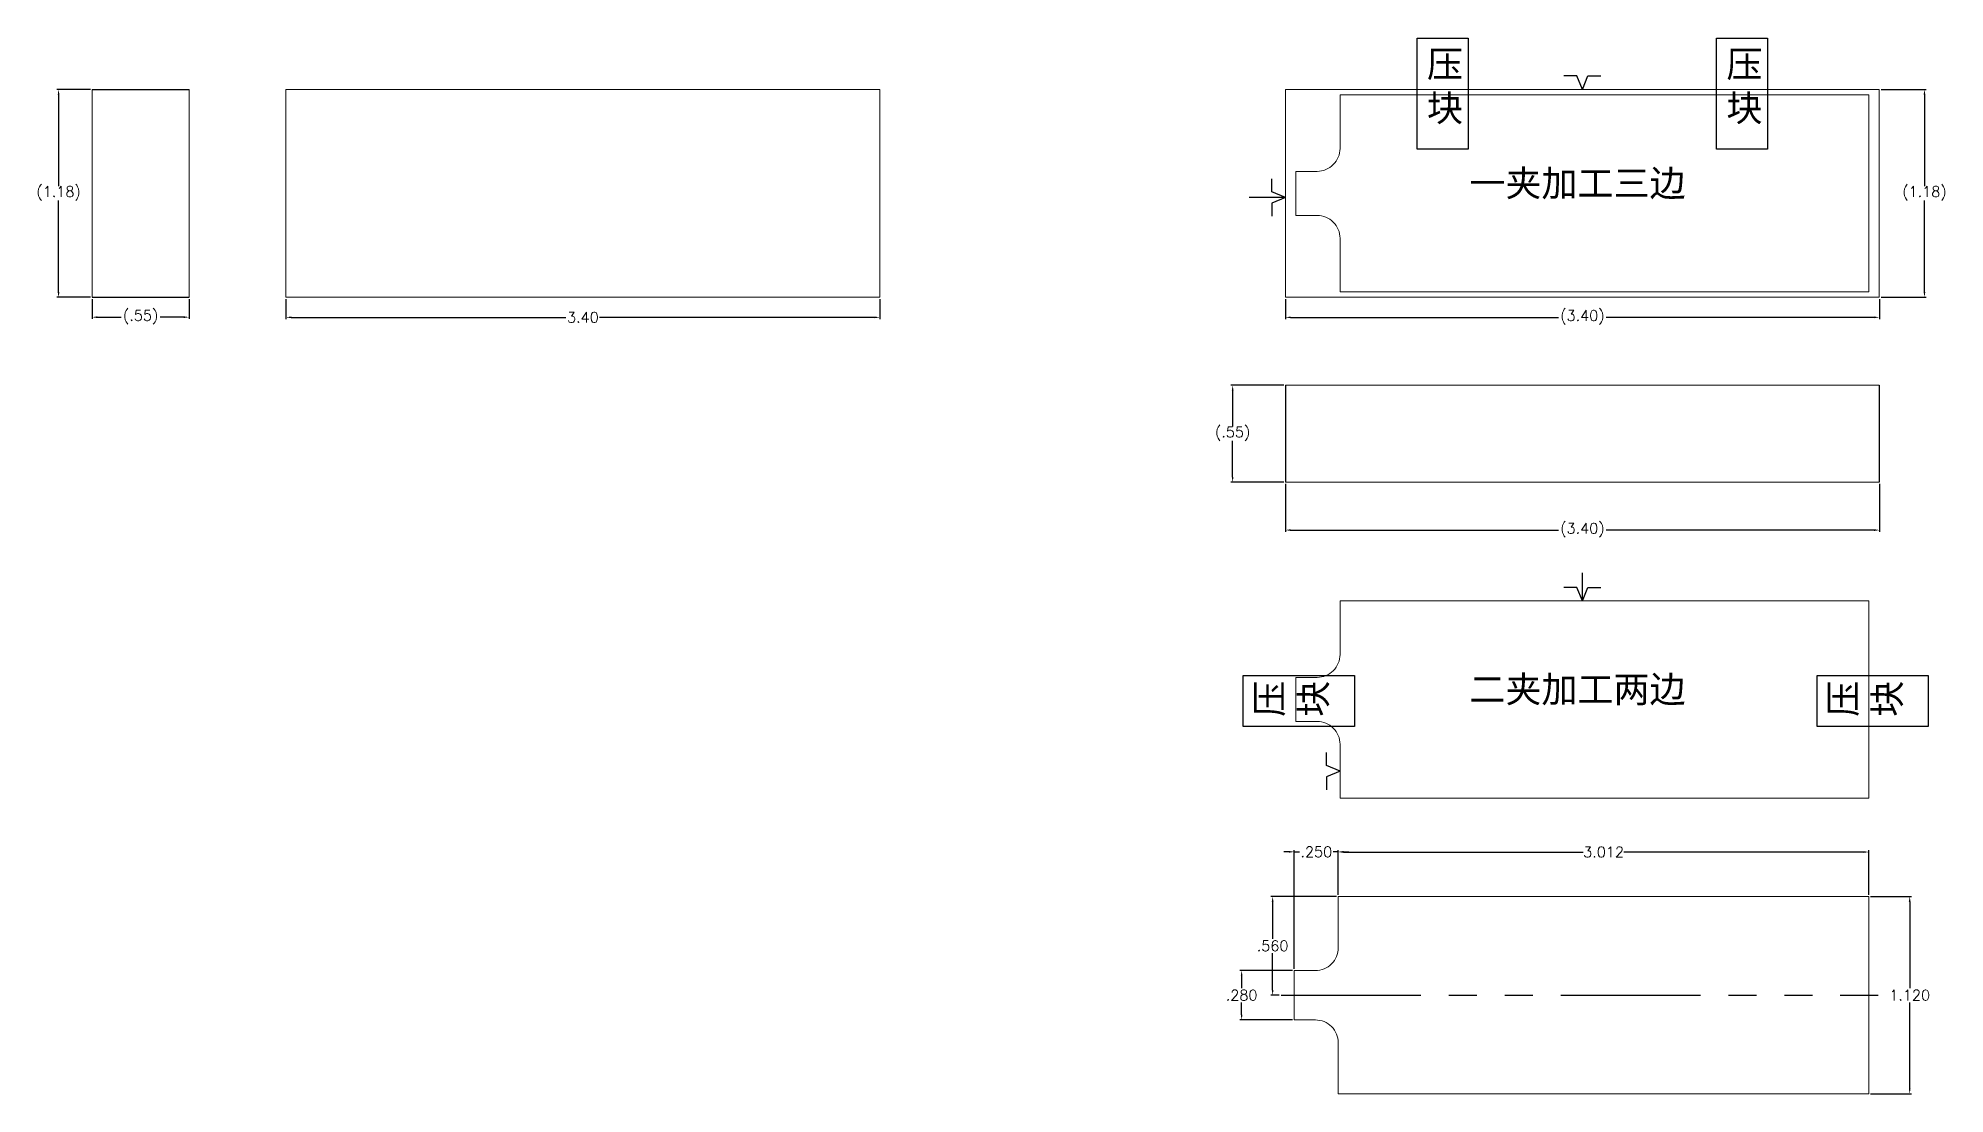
# Model space of a CAD drawing. Header units: millimetres. Extents: x 255.7 to 267.4, y 275.1 to 301.1.
# Drawn here: x 255.74 to 266.56, y 295.1 to 301.1 of the extents above; entities that cross this region are included whole.
import ezdxf

# ---------------------------------------------------------------- set-up
doc = ezdxf.new("R2010")
doc.units = ezdxf.units.MM
doc.linetypes.add('PHANTOM2', pattern=[31.75, 15.875, -3.175, 3.175, -3.175, 3.175, -3.175])
doc.styles.get("Standard").update_dxf_attribs({"font": 'txt_____.ttf'})
doc.dimstyles.new('ISO-25', dxfattribs={"dimtxt": 0.06, "dimasz": 0.03, "dimexe": 0.01, "dimexo": 0.01, "dimgap": 0.01, "dimtad": 0, "dimtih": 1, "dimtoh": 1, "dimdec": 3, "dimzin": 4, "dimdsep": 46, "dimtxsty": 'Standard', "dimcen": 2.5, "dimadec": 0, "dimazin": 0, "dimtfac": 1, "dimtdec": 3, "dimtmove": 0, "dimatfit": 3, "dimfxl": 1, "dimarcsym": 0})

msp = doc.modelspace()

# ---------------------------------------------------------------- texts
at = {"char_height": 0.15, "attachment_point": 1}
for s, insert in [('{\\fSimSun|b0|i0|c134|p2;\\C0;压\\P块}', (263.6242, 301.0263)), ('{\\fSimSun|b0|i0|c134|p2;\\C0;压\\P块}', (265.3245, 301.0263)), ('{\\fSimSun|b0|i0|c134|p2;\\C0;一夹加工三边}', (263.8651, 300.3498)), ('{\\fSimSun|b0|i0|c134|p2;\\C0;二夹加工两边}', (263.8651, 297.4763))]:
    msp.add_mtext(s, dxfattribs=dict(at, insert=insert))
at = {"char_height": 0.15, "attachment_point": 1, "rotation": 90}
for insert in [(262.6539, 297.2448), (265.9119, 297.2448)]:
    msp.add_mtext('{\\fSimSun|b0|i0|c134|p2;\\C0;压\\P块}', dxfattribs=dict(at, insert=insert))

# ---------------------------------------------------------------- blocks, each defined once
blk = doc.blocks.new('*D142')
at = {"color": 0, "lineweight": -2, "transparency": 16777216}
for p, q in [((262.821, 298.567), (262.821, 298.295)), ((266.193, 298.567), (266.193, 298.295)), ((262.851, 298.305), (264.371, 298.305)), ((266.163, 298.305), (264.642, 298.305))]:
    blk.add_line(p, q, dxfattribs=at)
at = {"color": 0, "transparency": 16777216}
for points in [[(262.851, 298.31), (262.851, 298.3), (262.821, 298.305)], [(266.163, 298.31), (266.163, 298.3), (266.193, 298.305)]]:
    blk.add_solid(points, dxfattribs=at)
at = {"layer": 'Defpoints', "color": 0, "transparency": 16777216}
for p in [(262.821, 298.577), (266.193, 298.577), (266.193, 298.305)]:
    blk.add_point(p, dxfattribs=at)
at = {"color": 0, "transparency": 16777216, "insert": (264.507, 298.305), "char_height": 0.06, "attachment_point": 5}
blk.add_mtext('{\\C0;(3.40)}', dxfattribs=at)
blk = doc.blocks.new('*D143')
at = {"color": 0, "lineweight": -2, "transparency": 16777216}
for p, q in [((262.811, 299.127), (262.511, 299.127)), ((262.521, 299.097), (262.521, 298.893)), ((262.521, 298.607), (262.521, 298.811)), ((262.811, 298.577), (262.511, 298.577))]:
    blk.add_line(p, q, dxfattribs=at)
at = {"color": 0, "transparency": 16777216}
for points in [[(262.516, 299.097), (262.526, 299.097), (262.521, 299.127)], [(262.516, 298.607), (262.526, 298.607), (262.521, 298.577)]]:
    blk.add_solid(points, dxfattribs=at)
at = {"layer": 'Defpoints', "color": 0, "transparency": 16777216}
for p in [(262.821, 299.127), (262.521, 298.577), (262.821, 298.577)]:
    blk.add_point(p, dxfattribs=at)
at = {"color": 0, "transparency": 16777216, "insert": (262.521, 298.852), "char_height": 0.06, "attachment_point": 5}
blk.add_mtext('{\\C0;(.55)}', dxfattribs=at)
blk = doc.blocks.new('*D144')
at = {"color": 0, "lineweight": -2, "transparency": 16777216}
for p, q in [((266.203, 300.807), (266.459, 300.807)), ((266.449, 300.777), (266.449, 300.258)), ((266.449, 299.657), (266.449, 300.176)), ((266.203, 299.627), (266.459, 299.627))]:
    blk.add_line(p, q, dxfattribs=at)
at = {"color": 0, "transparency": 16777216}
for points in [[(266.444, 300.777), (266.454, 300.777), (266.449, 300.807)], [(266.444, 299.657), (266.454, 299.657), (266.449, 299.627)]]:
    blk.add_solid(points, dxfattribs=at)
at = {"layer": 'Defpoints', "color": 0, "transparency": 16777216}
for p in [(266.193, 300.807), (266.193, 299.627), (266.449, 299.627)]:
    blk.add_point(p, dxfattribs=at)
at = {"color": 0, "transparency": 16777216, "insert": (266.449, 300.217), "char_height": 0.06, "attachment_point": 5}
blk.add_mtext('{\\C0;(1.18)}', dxfattribs=at)
blk = doc.blocks.new('*D145')
at = {"color": 0, "lineweight": -2, "transparency": 16777216}
for p, q in [((262.821, 299.617), (262.821, 299.503)), ((266.193, 299.617), (266.193, 299.503)), ((262.851, 299.513), (264.371, 299.513)), ((266.163, 299.513), (264.642, 299.513))]:
    blk.add_line(p, q, dxfattribs=at)
at = {"color": 0, "transparency": 16777216}
for points in [[(262.851, 299.518), (262.851, 299.508), (262.821, 299.513)], [(266.163, 299.518), (266.163, 299.508), (266.193, 299.513)]]:
    blk.add_solid(points, dxfattribs=at)
at = {"layer": 'Defpoints', "color": 0, "transparency": 16777216}
for p in [(262.821, 299.627), (266.193, 299.627), (266.193, 299.513)]:
    blk.add_point(p, dxfattribs=at)
at = {"color": 0, "transparency": 16777216, "insert": (264.507, 299.513), "char_height": 0.06, "attachment_point": 5}
blk.add_mtext('{\\C0;(3.40)}', dxfattribs=at)
blk = doc.blocks.new('*D146')
at = {"color": 0, "lineweight": -2, "transparency": 16777216}
for p, q in [((266.143, 296.224), (266.375, 296.224)), ((266.365, 296.194), (266.365, 295.704)), ((266.365, 295.134), (266.365, 295.623)), ((266.143, 295.104), (266.375, 295.104))]:
    blk.add_line(p, q, dxfattribs=at)
at = {"color": 0, "transparency": 16777216}
for points in [[(266.36, 296.194), (266.37, 296.194), (266.365, 296.224)], [(266.36, 295.134), (266.37, 295.134), (266.365, 295.104)]]:
    blk.add_solid(points, dxfattribs=at)
at = {"layer": 'Defpoints', "color": 0, "transparency": 16777216}
for p in [(266.133, 296.224), (266.133, 295.104), (266.365, 295.104)]:
    blk.add_point(p, dxfattribs=at)
at = {"color": 0, "transparency": 16777216, "insert": (266.365, 295.664), "char_height": 0.06, "attachment_point": 5}
blk.add_mtext('1.120', dxfattribs=at)
blk = doc.blocks.new('*D147')
at = {"color": 0, "lineweight": -2, "transparency": 16777216}
for p, q in [((263.121, 296.234), (263.121, 296.487)), ((263.151, 296.477), (264.511, 296.477)), ((266.103, 296.477), (264.742, 296.477)), ((266.133, 296.234), (266.133, 296.487))]:
    blk.add_line(p, q, dxfattribs=at)
at = {"color": 0, "transparency": 16777216}
for points in [[(263.151, 296.482), (263.151, 296.472), (263.121, 296.477)], [(266.103, 296.482), (266.103, 296.472), (266.133, 296.477)]]:
    blk.add_solid(points, dxfattribs=at)
at = {"layer": 'Defpoints', "color": 0, "transparency": 16777216}
for p in [(266.133, 296.477), (263.121, 296.224), (266.133, 296.224)]:
    blk.add_point(p, dxfattribs=at)
at = {"color": 0, "transparency": 16777216, "insert": (264.627, 296.477), "char_height": 0.06, "attachment_point": 5}
blk.add_mtext('3.012', dxfattribs=at)
blk = doc.blocks.new('*D148')
at = {"color": 0, "lineweight": -2, "transparency": 16777216}
for p, q in [((262.841, 296.478), (262.811, 296.478)), ((262.871, 295.814), (262.871, 296.488)), ((262.871, 296.478), (262.9, 296.478)), ((263.121, 296.478), (263.091, 296.478)), ((263.121, 296.234), (263.121, 296.488)), ((263.151, 296.478), (263.181, 296.478))]:
    blk.add_line(p, q, dxfattribs=at)
at = {"color": 0, "transparency": 16777216}
for points in [[(262.841, 296.483), (262.841, 296.473), (262.871, 296.478)], [(263.151, 296.483), (263.151, 296.473), (263.121, 296.478)]]:
    blk.add_solid(points, dxfattribs=at)
at = {"layer": 'Defpoints', "color": 0, "transparency": 16777216}
for p in [(263.121, 296.478), (263.121, 296.224), (262.871, 295.804)]:
    blk.add_point(p, dxfattribs=at)
at = {"color": 0, "transparency": 16777216, "insert": (262.996, 296.478), "char_height": 0.06, "attachment_point": 5}
blk.add_mtext('.250', dxfattribs=at)
blk = doc.blocks.new('*D149')
at = {"color": 0, "lineweight": -2, "transparency": 16777216}
for p, q in [((262.861, 295.804), (262.562, 295.804)), ((262.572, 295.774), (262.572, 295.704)), ((262.572, 295.554), (262.572, 295.623)), ((262.861, 295.524), (262.562, 295.524))]:
    blk.add_line(p, q, dxfattribs=at)
at = {"color": 0, "transparency": 16777216}
for points in [[(262.567, 295.774), (262.577, 295.774), (262.572, 295.804)], [(262.567, 295.554), (262.577, 295.554), (262.572, 295.524)]]:
    blk.add_solid(points, dxfattribs=at)
at = {"layer": 'Defpoints', "color": 0, "transparency": 16777216}
for p in [(262.871, 295.804), (262.572, 295.524), (262.871, 295.524)]:
    blk.add_point(p, dxfattribs=at)
at = {"color": 0, "transparency": 16777216, "insert": (262.572, 295.664), "char_height": 0.06, "attachment_point": 5}
blk.add_mtext('.280', dxfattribs=at)
blk = doc.blocks.new('*D150')
at = {"color": 0, "lineweight": -2, "transparency": 16777216}
for p, q in [((263.111, 296.224), (262.738, 296.224)), ((262.748, 296.194), (262.748, 295.984)), ((262.748, 295.694), (262.748, 295.903)), ((262.786, 295.664), (262.738, 295.664))]:
    blk.add_line(p, q, dxfattribs=at)
at = {"color": 0, "transparency": 16777216}
for points in [[(262.743, 296.194), (262.753, 296.194), (262.748, 296.224)], [(262.743, 295.694), (262.753, 295.694), (262.748, 295.664)]]:
    blk.add_solid(points, dxfattribs=at)
at = {"layer": 'Defpoints', "color": 0, "transparency": 16777216}
for p in [(263.121, 296.224), (262.748, 295.664), (262.796, 295.664)]:
    blk.add_point(p, dxfattribs=at)
at = {"color": 0, "transparency": 16777216, "insert": (262.748, 295.944), "char_height": 0.06, "attachment_point": 5}
blk.add_mtext('.560', dxfattribs=at)
blk = doc.blocks.new('*D151')
at = {"color": 0, "lineweight": -2, "transparency": 16777216}
for p, q in [((257.146, 299.617), (257.146, 299.503)), ((260.518, 299.617), (260.518, 299.503)), ((257.176, 299.513), (258.736, 299.513)), ((260.488, 299.513), (258.927, 299.513))]:
    blk.add_line(p, q, dxfattribs=at)
at = {"color": 0, "transparency": 16777216}
for points in [[(257.176, 299.518), (257.176, 299.508), (257.146, 299.513)], [(260.488, 299.518), (260.488, 299.508), (260.518, 299.513)]]:
    blk.add_solid(points, dxfattribs=at)
at = {"layer": 'Defpoints', "color": 0, "transparency": 16777216}
for p in [(257.146, 299.627), (260.518, 299.627), (260.518, 299.513)]:
    blk.add_point(p, dxfattribs=at)
at = {"color": 0, "transparency": 16777216, "insert": (258.832, 299.513), "char_height": 0.06, "attachment_point": 5}
blk.add_mtext('{\\C0;3.40}', dxfattribs=at)
blk = doc.blocks.new('*D152')
at = {"color": 0, "lineweight": -2, "transparency": 16777216}
for p, q in [((256.036, 300.807), (255.845, 300.807)), ((255.855, 300.777), (255.855, 300.258)), ((255.855, 299.657), (255.855, 300.176)), ((256.036, 299.627), (255.845, 299.627))]:
    blk.add_line(p, q, dxfattribs=at)
at = {"color": 0, "transparency": 16777216}
for points in [[(255.85, 300.777), (255.86, 300.777), (255.855, 300.807)], [(255.85, 299.657), (255.86, 299.657), (255.855, 299.627)]]:
    blk.add_solid(points, dxfattribs=at)
at = {"layer": 'Defpoints', "color": 0, "transparency": 16777216}
for p in [(256.046, 300.807), (255.855, 299.627), (256.046, 299.627)]:
    blk.add_point(p, dxfattribs=at)
at = {"color": 0, "transparency": 16777216, "insert": (255.855, 300.217), "char_height": 0.06, "attachment_point": 5}
blk.add_mtext('{\\C0;(1.18)}', dxfattribs=at)
blk = doc.blocks.new('*D153')
at = {"color": 0, "lineweight": -2, "transparency": 16777216}
for p, q in [((256.046, 299.617), (256.046, 299.504)), ((256.596, 299.617), (256.596, 299.504)), ((256.076, 299.514), (256.21, 299.514)), ((256.566, 299.514), (256.431, 299.514))]:
    blk.add_line(p, q, dxfattribs=at)
at = {"color": 0, "transparency": 16777216}
for points in [[(256.076, 299.519), (256.076, 299.509), (256.046, 299.514)], [(256.566, 299.519), (256.566, 299.509), (256.596, 299.514)]]:
    blk.add_solid(points, dxfattribs=at)
at = {"layer": 'Defpoints', "color": 0, "transparency": 16777216}
for p in [(256.046, 299.627), (256.596, 299.627), (256.596, 299.514)]:
    blk.add_point(p, dxfattribs=at)
at = {"color": 0, "transparency": 16777216, "insert": (256.321, 299.514), "char_height": 0.06, "attachment_point": 5}
blk.add_mtext('{\\C0;(.55)}', dxfattribs=at)

# ---------------------------------------------------------------- dimensions: what is measured, and where the dimension line sits
for base, p1, p2, picture, middle in [((255.8547, 299.627), (256.0456, 300.807), (256.0456, 299.627), '*D152', (255.8547, 300.217)), ((266.4491, 299.627), (266.1927, 300.807), (266.1927, 299.627), '*D144', (266.4491, 300.217))]:
    dim = msp.add_linear_dim(base=base, p1=p1, p2=p2, angle=90, text='{\\C0;(1.18)}', dimstyle='ISO-25')
    dim.commit()
    dim.dimension.update_dxf_attribs({"geometry": picture, "text_midpoint": middle})
for base, p1, p2, text, picture, middle in [((256.5956, 299.5144), (256.0456, 299.627), (256.5956, 299.627), '{\\C0;(.55)}', '*D153', (256.3206, 299.5144)), ((260.5176, 299.5126), (257.1456, 299.627), (260.5176, 299.627), '{\\C0;3.40}', '*D151', (258.8316, 299.5126)), ((266.1927, 299.5126), (262.8207, 299.627), (266.1927, 299.627), '{\\C0;(3.40)}', '*D145', (264.5067, 299.5126))]:
    dim = msp.add_linear_dim(base=base, p1=p1, p2=p2, text=text, dimstyle='ISO-25')
    dim.commit()
    dim.dimension.update_dxf_attribs({"geometry": picture, "text_midpoint": middle})
at = {"color": 0}
dim = msp.add_linear_dim(base=(262.5209, 298.577), p1=(262.8207, 299.127), p2=(262.8207, 298.577), angle=90, text='{\\C0;(.55)}', dimstyle='ISO-25', dxfattribs=at)
dim.commit()
dim.dimension.update_dxf_attribs({"geometry": '*D143', "text_midpoint": (262.5209, 298.852)})
dim = msp.add_linear_dim(base=(266.1927, 298.3049), p1=(262.8207, 298.577), p2=(266.1927, 298.577), text='{\\C0;(3.40)}', dimstyle='ISO-25', dxfattribs=at)
dim.commit()
dim.dimension.update_dxf_attribs({"geometry": '*D142', "text_midpoint": (264.5067, 298.3049)})
for base, p1, p2, picture, middle in [((263.1207, 296.4783), (262.8707, 295.8036), (263.1207, 296.2236), '*D148', (262.9957, 296.4783)), ((266.1327, 296.4771), (263.1207, 296.2236), (266.1327, 296.2236), '*D147', (264.6267, 296.4771))]:
    dim = msp.add_linear_dim(base=base, p1=p1, p2=p2, dimstyle='ISO-25', dxfattribs=at)
    dim.commit()
    dim.dimension.update_dxf_attribs({"geometry": picture, "text_midpoint": middle})
for base, p1, p2, picture, middle in [((262.7482, 295.6636), (263.1207, 296.2236), (262.7962, 295.6636), '*D150', (262.7482, 295.9436)), ((266.3654, 295.1036), (266.1327, 296.2236), (266.1327, 295.1036), '*D146', (266.3654, 295.6636))]:
    dim = msp.add_linear_dim(base=base, p1=p1, p2=p2, angle=90, dimstyle='ISO-25', dxfattribs=at)
    dim.commit()
    dim.dimension.update_dxf_attribs({"geometry": picture, "text_midpoint": middle})
dim = msp.add_linear_dim(base=(262.5717, 295.5236), p1=(262.8707, 295.8036), p2=(262.8707, 295.5236), angle=90, dimstyle='ISO-25', dxfattribs=at)
dim.commit()
dim.dimension.update_dxf_attribs({"geometry": '*D149', "text_midpoint": (262.5717, 295.6636), "dimtype": 160})

# ---------------------------------------------------------------- linework, layer by layer
for p, q in [((264.4748, 300.8835), (264.4012, 300.8835)), ((264.5067, 300.807), (264.4748, 300.8835)), ((264.5067, 300.807), (264.5386, 300.8835)), ((264.5386, 300.8835), (264.6122, 300.8835)), ((262.7442, 300.2253), (262.7442, 300.2989)), ((262.8207, 300.1934), (262.7442, 300.2253)), ((262.8207, 300.1934), (262.6141, 300.1934)), ((262.8207, 300.1934), (262.7442, 300.1615)), ((262.7442, 300.1615), (262.7442, 300.0879)), ((264.5067, 297.9032), (264.5067, 298.0619)), ((264.4748, 297.9797), (264.4012, 297.9797)), ((264.5067, 297.9032), (264.4748, 297.9797)), ((264.5067, 297.9032), (264.5386, 297.9797)), ((264.5386, 297.9797), (264.6122, 297.9797)), ((263.0542, 296.9679), (263.0542, 297.0415)), ((263.1307, 296.936), (263.0542, 296.9679)), ((263.1307, 296.936), (263.0542, 296.9041)), ((263.0542, 296.9041), (263.0542, 296.8305))]:
    msp.add_line(p, q)
at = {"color": 0}
for p, q in [((256.0456, 300.807), (256.5956, 300.807)), ((256.0456, 299.627), (256.5956, 299.627)), ((262.8207, 299.127), (262.8207, 298.577)), ((266.1927, 299.127), (266.1927, 298.577))]:
    msp.add_line(p, q, dxfattribs=at)
at = {"color": 0, "linetype": 'PHANTOM2', "ltscale": 0.05}
msp.add_line((262.7962, 295.6636), (266.1865, 295.6636), dxfattribs=at)
at = {"color": 0}
for points in [[(263.5686, 301.0985), (263.8579, 301.0985), (263.8579, 300.4683), (263.5686, 300.4683)], [(265.2689, 301.0985), (265.5582, 301.0985), (265.5582, 300.4683), (265.2689, 300.4683)], [(262.5817, 297.1892), (262.5817, 297.4785), (263.212, 297.4785), (263.212, 297.1892)], [(265.8397, 297.1892), (265.8397, 297.4785), (266.47, 297.4785), (266.47, 297.1892)]]:
    msp.add_lwpolyline(points, close=True, dxfattribs=at)
at = {"color": 0, "lineweight": 0}
for points in [[(256.0456, 299.627), (256.0456, 300.807)], [(256.5956, 299.627), (256.5956, 300.807)], [(257.1456, 299.627), (257.1456, 300.807)], [(257.1456, 300.807), (260.5176, 300.807)], [(260.5176, 299.627), (260.5176, 300.807)], [(262.8207, 300.807), (266.1927, 300.807)], [(262.8207, 299.627), (262.8207, 300.807)], [(263.1307, 300.777), (266.1327, 300.777)], [(266.1927, 299.627), (266.1927, 300.807)], [(257.1456, 299.627), (260.5176, 299.627)], [(262.8207, 299.627), (266.1927, 299.627)], [(262.8207, 299.127), (266.1927, 299.127)], [(262.8207, 298.577), (266.1927, 298.577)], [(262.8807, 297.2185), (262.8807, 297.4685)], [(263.1207, 296.2236), (266.1327, 296.2236)], [(266.1327, 295.1036), (266.1327, 296.2236)], [(262.8707, 295.5236), (262.8707, 295.8036)], [(263.1207, 295.1036), (266.1327, 295.1036)]]:
    msp.add_lwpolyline(points, dxfattribs=at)
at = {"color": 1, "lineweight": 0}
for points in [[(263.1307, 300.777), (263.1307, 300.472, -0.4142136), (263.0007, 300.342), (262.8807, 300.342)], [(263.1307, 299.657), (263.1307, 299.962, 0.4142136), (263.0007, 300.092), (262.8807, 300.092)]]:
    msp.add_lwpolyline(points, format="xyb", dxfattribs=at)
for points in [[(266.1327, 299.657), (266.1327, 300.777)], [(262.8807, 300.092), (262.8807, 300.342)], [(263.1307, 299.657), (266.1327, 299.657)], [(263.1307, 297.9035), (266.1327, 297.9035)], [(266.1327, 296.7835), (266.1327, 297.9035)], [(263.1307, 296.7835), (266.1327, 296.7835)]]:
    msp.add_lwpolyline(points, dxfattribs=at)
at = {"color": 0, "lineweight": 0}
for points in [[(263.1307, 297.9035), (263.1307, 297.5985, -0.4142136), (263.0007, 297.4685), (262.8807, 297.4685)], [(263.1307, 296.7835), (263.1307, 297.0885, 0.4142136), (263.0007, 297.2185), (262.8807, 297.2185)], [(263.1207, 296.2236), (263.1207, 295.9336, -0.4142136), (262.9907, 295.8036), (262.8707, 295.8036)], [(263.1207, 295.1036), (263.1207, 295.3936, 0.4142136), (262.9907, 295.5236), (262.8707, 295.5236)]]:
    msp.add_lwpolyline(points, format="xyb", dxfattribs=at)

msp.set_redraw_order([(e.dxf.handle, doc.entitydb.next_handle()) for e in msp.query("TEXT MTEXT ATTDEF DIMENSION ARC_DIMENSION")])  # texts and dimensions are drawn at this point

doc.saveas('drawing.dxf')
